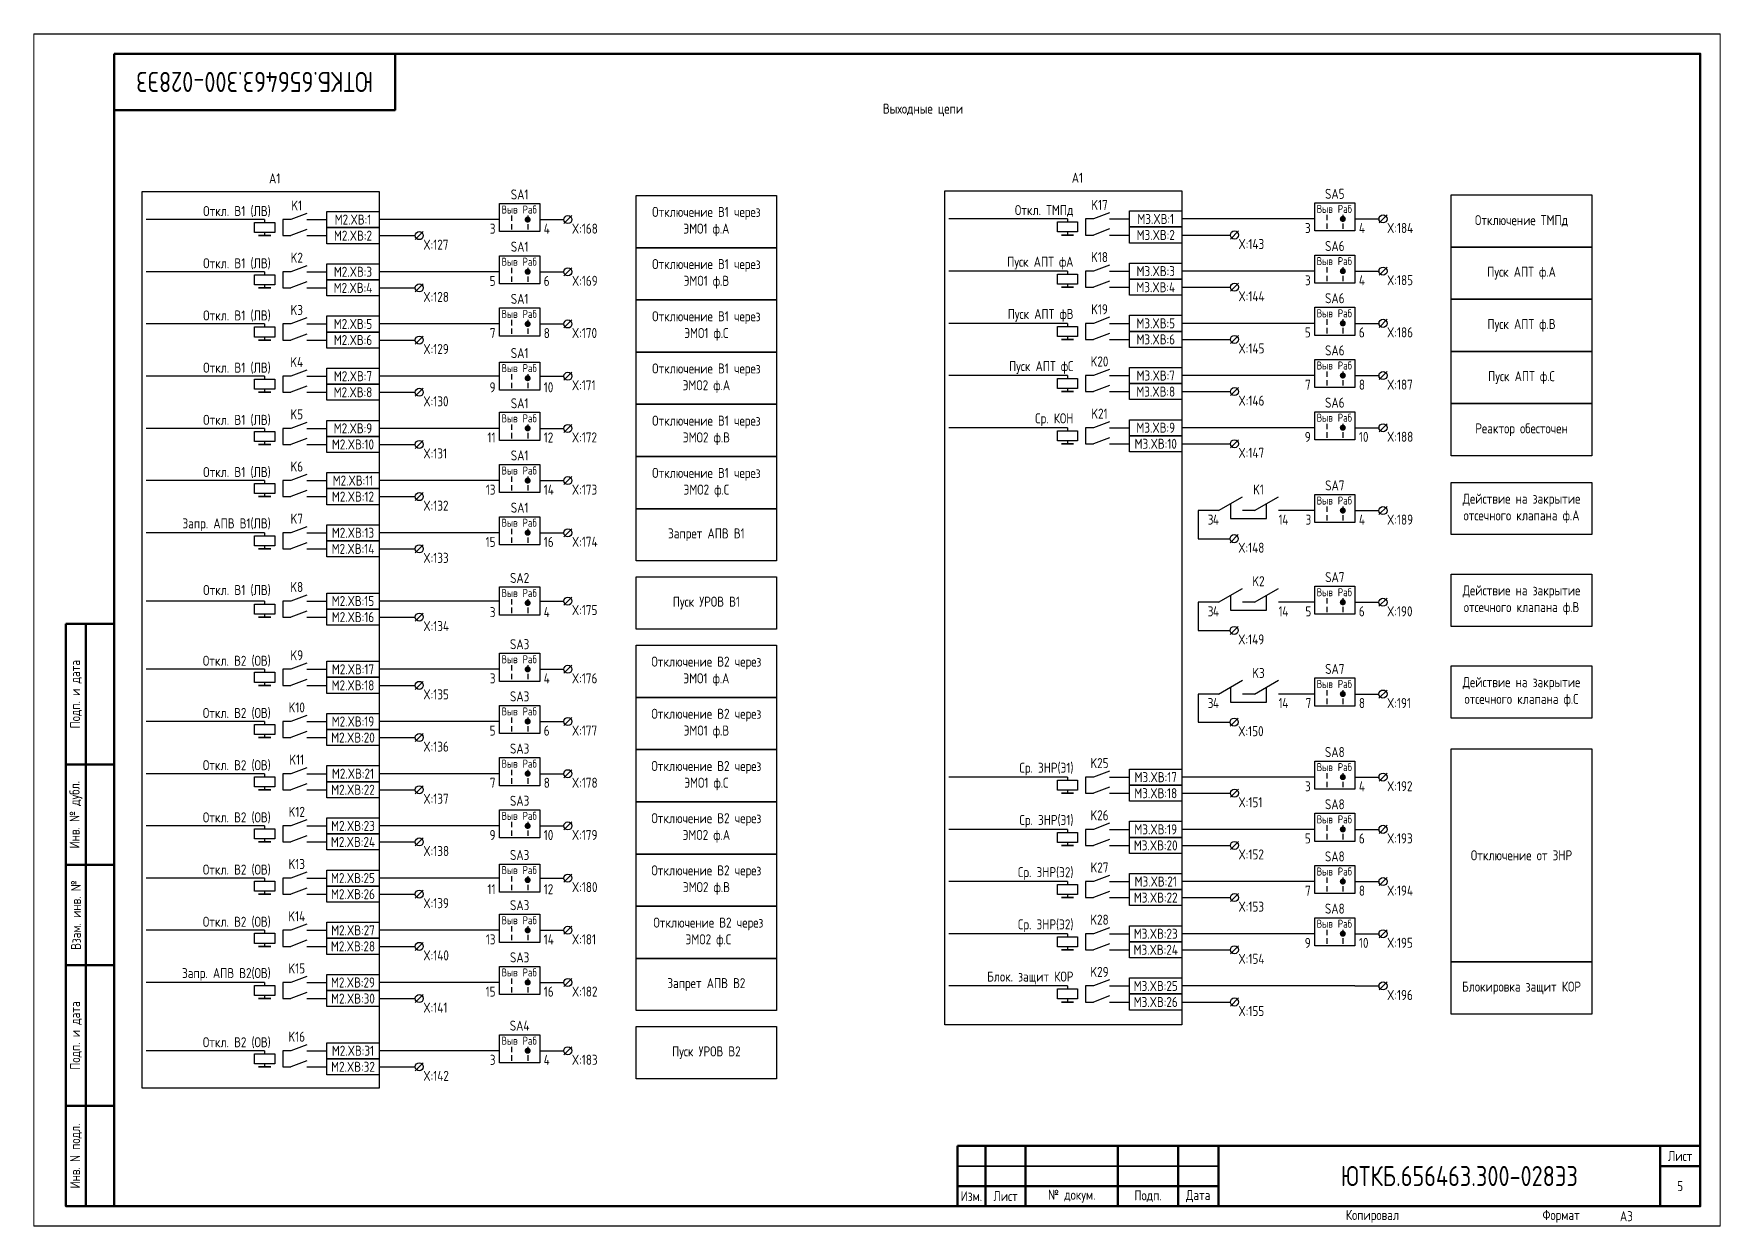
# Paper-space layout 'Лист5' of a CAD drawing. Header units: millimetres, sheet in inches. Extents: x 124.9 to 148.5, y 96.7 to 113.3.
# The model-space entities are those that its viewports show. They can reach past a viewport. Long polylines and large blocks are cut down to what shows.
import ezdxf

# ---------------------------------------------------------------- set-up
doc = ezdxf.new("R2010")
doc.units = ezdxf.units.MM
doc.linetypes.add('HIDDEN2', pattern=[4.7625, 3.175, -1.5875])
doc.styles.add('Gost_type_A', font='GOST_A.TTF')

psp = doc.layouts.new('Лист5')

msp = doc.modelspace()

# ---------------------------------------------------------------- texts
at = {"insert": (1735, 285), "char_height": 5, "width": 70, "attachment_point": 5, "rotation": 180, "style": 'Gost_type_A'}
msp.add_mtext('ЮТКБ.656463.300-028Э3', dxfattribs=at)
at = {"char_height": 2.5, "line_spacing_factor": 0.9, "style": 'Gost_type_A'}
for s, insert, width, attachment_point in [('Выходные цепи', (1901.45, 278), 197.5, 5), ('A1', (1740, 259.71), 66, 8), ('A1', (1939.91, 259.87), 66, 8), ('X:168', (1814.01, 249.71), 8, 1), ('X:184', (2017.01, 249.87), 8, 1), ('X:127', (1777.01, 245.71), 8, 1), ('X:143', (1980.01, 245.87), 8, 1), ('X:169', (1814.01, 236.71), 8, 1), ('X:185', (2017.01, 236.87), 8, 1), ('X:128', (1777.01, 232.71), 8, 1), ('X:144', (1980.01, 232.87), 8, 1), ('X:170', (1814.01, 223.71), 8, 1), ('X:186', (2017.01, 223.87), 8, 1), ('X:129', (1777.01, 219.71), 8, 1), ('X:145', (1980.01, 219.87), 8, 1), ('X:171', (1814.01, 210.71), 8, 1), ('X:187', (2017.01, 210.87), 8, 1), ('X:130', (1777.01, 206.71), 8, 1), ('X:146', (1980.01, 206.87), 8, 1), ('X:172', (1814.01, 197.71), 8, 1), ('X:188', (2017.01, 197.87), 8, 1), ('X:131', (1777.01, 193.71), 8, 1), ('X:147', (1980.01, 193.87), 8, 1), ('X:132', (1777.01, 180.71), 8, 1), ('X:173', (1814.01, 184.71), 8, 1), ('X:189', (2017, 177.24), 8, 1), ('X:174', (1814.01, 171.71), 8, 1), ('X:148', (1979.94, 170.24), 8, 1), ('X:133', (1777.01, 167.71), 8, 1), ('X:175', (1814.01, 154.71), 8, 1), ('X:190', (2017, 154.4), 8, 1), ('X:134', (1777.01, 150.71), 8, 1), ('X:149', (1979.94, 147.4), 8, 1), ('X:176', (1814.01, 137.71), 8, 1), ('X:135', (1777.01, 133.71), 8, 1), ('X:191', (2017, 131.55), 8, 1), ('X:177', (1814.01, 124.71), 8, 1), ('X:150', (1979.94, 124.55), 8, 1), ('X:136', (1777.01, 120.71), 8, 1), ('X:178', (1814.01, 111.71), 8, 1), ('X:192', (2017.01, 110.85), 8, 1), ('X:137', (1777.01, 107.71), 8, 1), ('X:151', (1980.01, 106.85), 8, 1), ('X:179', (1814.01, 98.71), 8, 1), ('X:193', (2017.01, 97.85), 8, 1), ('X:138', (1777.01, 94.71), 8, 1), ('X:152', (1980.01, 93.85), 8, 1), ('X:180', (1814.01, 85.71), 8, 1), ('X:194', (2017.01, 84.85), 8, 1), ('X:139', (1777.01, 81.71), 8, 1), ('X:153', (1980.01, 80.85), 8, 1), ('X:181', (1814.01, 72.71), 8, 1), ('X:195', (2017.01, 71.85), 8, 1), ('X:140', (1777.01, 68.71), 8, 1), ('X:154', (1980.01, 67.85), 8, 1), ('X:182', (1814.01, 59.71), 8, 1), ('X:196', (2017.01, 58.85), 8, 1), ('X:141', (1777.01, 55.71), 8, 1), ('X:155', (1980.01, 54.85), 8, 1), ('X:183', (1814, 42.71), 8, 1), ('X:142', (1777, 38.71), 8, 1)]:
    msp.add_mtext(s, dxfattribs=dict(at, insert=insert, width=width, attachment_point=attachment_point))
at = {"style": 'Gost_type_A'}
for s, insert, char_height, width, attachment_point in [('SA1', (1801, 255.71), 2.5, 10, 8), ('SA5', (2004, 255.87), 2.5, 10, 8), ('Откл. B1 (ЛВ) ', (1739, 252.71), 2.5, 29.2039, 6), ('K1', (1745.5, 254.21), 2.5, 5, 5), ('Выв', (1798.5, 253.21), 2, 5, 5), ('Раб', (1803.5, 253.21), 2, 5, 5), ('Отключение В1 через \\PЭМО1 ф.А', (1847.5, 250.21), 2.5, 34.9988, 5), ('Откл. ТМПд', (1938.91, 252.87), 2.5, 31.0015, 6), ('K17', (1945.41, 254.37), 2.5, 5, 5), ('M3.XВ:1', (1959.41, 250.87), 2.5, 13, 5), ('Выв', (2001.5, 253.37), 2, 5, 5), ('Раб', (2006.5, 253.37), 2, 5, 5), ('M2.XВ:2', (1759.5, 246.71), 2.5, 13, 5), ('M2.XВ:1', (1759.5, 250.71), 2.5, 13, 5), ('3', (1795, 249.69), 2.5, 5, 3), ('4', (1807, 249.69), 2.5, 5, 1), ('M3.XВ:2', (1959.41, 246.87), 2.5, 13, 5), ('3', (1998, 249.85), 2.5, 5, 3), ('4', (2010, 249.85), 2.5, 5, 1), ('Отключение ТМПд', (2050.5, 250.37), 2.5, 34.9988, 5), ('SA1', (1801, 242.71), 2.5, 10, 8), ('SA6', (2004, 242.87), 2.5, 10, 8), ('Откл. B1 (ЛВ) ', (1739, 239.71), 2.5, 31.0015, 6), ('K2', (1745.5, 241.21), 2.5, 5, 5), ('Выв', (1798.5, 240.21), 2, 5, 5), ('Раб', (1803.5, 240.21), 2, 5, 5), ('Отключение В1 через \\PЭМО1 ф.В', (1847.5, 237.21), 2.5, 34.9988, 5), ('Пуск АПТ фА', (1938.91, 239.87), 2.5, 35.9386, 6), ('K18', (1945.41, 241.37), 2.5, 5, 5), ('Выв', (2001.5, 240.37), 2, 5, 5), ('Раб', (2006.5, 240.37), 2, 5, 5), ('M2.XВ:3', (1759.5, 237.71), 2.5, 13, 5), ('5', (1795, 236.69), 2.5, 5, 3), ('6', (1807, 236.69), 2.5, 5, 1), ('M3.XВ:3', (1959.41, 237.87), 2.5, 13, 5), ('3', (1998, 236.85), 2.5, 5, 3), ('4', (2010, 236.85), 2.5, 5, 1), ('Пуск АПТ ф.А', (2050.5, 237.37), 2.5, 34.9988, 5), ('M2.XВ:4', (1759.5, 233.71), 2.5, 13, 5), ('SA1', (1801, 229.71), 2.5, 10, 8), ('M3.XВ:4', (1959.41, 233.87), 2.5, 13, 5), ('SA6', (2004, 229.87), 2.5, 10, 8), ('Откл. B1 (ЛВ) ', (1739, 226.71), 2.5, 31.0015, 6), ('K3', (1745.5, 228.21), 2.5, 5, 5), ('Выв', (1798.5, 227.21), 2, 5, 5), ('Раб', (1803.5, 227.21), 2, 5, 5), ('Отключение В1 через \\PЭМО1 ф.С', (1847.5, 224.21), 2.5, 34.9988, 5), ('Пуск АПТ фВ', (1938.91, 226.87), 2.5, 36.2681, 6), ('K19', (1945.41, 228.37), 2.5, 5, 5), ('Выв', (2001.5, 227.37), 2, 5, 5), ('Раб', (2006.5, 227.37), 2, 5, 5), ('M2.XВ:5', (1759.5, 224.71), 2.5, 13, 5), ('7', (1795, 223.69), 2.5, 5, 3), ('8', (1807, 223.69), 2.5, 5, 1), ('M3.XВ:5', (1959.41, 224.87), 2.5, 13, 5), ('5', (1998, 223.85), 2.5, 5, 3), ('6', (2010, 223.85), 2.5, 5, 1), ('Пуск АПТ ф.В', (2050.5, 224.37), 2.5, 34.9988, 5), ('M2.XВ:6', (1759.5, 220.71), 2.5, 13, 5), ('SA1', (1801, 216.21), 2.5, 10, 8), ('M3.XВ:6', (1959.41, 220.87), 2.5, 13, 5), ('SA6', (2004, 216.87), 2.5, 10, 8), ('  Откл. B1 (ЛВ) ', (1739, 213.71), 2.5, 31.0015, 6), ('K4', (1745.5, 215.21), 2.5, 5, 5), ('Выв', (1798.5, 213.71), 2, 5, 5), ('Раб', (1803.5, 213.71), 2, 5, 5), ('Отключение В1 через \\PЭМО2 ф.А', (1847.5, 211.21), 2.5, 34.9988, 5), ('Пуск АПТ фС', (1938.91, 213.87), 2.5, 34.6824, 6), ('K20', (1945.41, 215.37), 2.5, 5, 5), ('Выв', (2001.5, 214.37), 2, 5, 5), ('Раб', (2006.5, 214.37), 2, 5, 5), ('M2.XВ:7', (1759.5, 211.71), 2.5, 13, 5), ('9', (1795, 210.19), 2.5, 5, 3), ('10', (1807, 210.19), 2.5, 5, 1), ('M3.XВ:7', (1959.41, 211.87), 2.5, 13, 5), ('7', (1998, 210.85), 2.5, 5, 3), ('8', (2010, 210.85), 2.5, 5, 1), ('Пуск АПТ ф.С', (2050.5, 211.37), 2.5, 34.9988, 5), ('M2.XВ:8', (1759.5, 207.71), 2.5, 13, 5), ('SA1', (1801, 203.71), 2.5, 10, 8), ('M3.XВ:8', (1959.41, 207.87), 2.5, 13, 5), ('SA6', (2004, 203.87), 2.5, 10, 8), ('  Откл. B1 (ЛВ) ', (1739, 200.71), 2.5, 31.0015, 6), ('K5', (1745.5, 202.21), 2.5, 5, 5), ('Выв', (1798.5, 201.21), 2, 5, 5), ('Раб', (1803.5, 201.21), 2, 5, 5), ('Отключение В1 через \\PЭМО2 ф.В', (1847.5, 198.21), 2.5, 34.9988, 5), ('Ср. КОН', (1938.91, 200.87), 2.5, 31.0015, 6), ('K21', (1945.41, 202.37), 2.5, 5, 5), ('Выв', (2001.5, 201.37), 2, 5, 5), ('Раб', (2006.5, 201.37), 2, 5, 5), ('M2.XВ:9', (1759.5, 198.71), 2.5, 13, 5), ('11', (1795, 197.69), 2.5, 5, 3), ('12', (1807, 197.69), 2.5, 5, 1), ('M3.XВ:9', (1959.41, 198.87), 2.5, 13, 5), ('9', (1998, 197.85), 2.5, 5, 3), ('10', (2010, 197.85), 2.5, 5, 1), ('Реактор обесточен', (2050.5, 198.37), 2.5, 34.9988, 5), ('M2.XВ:10', (1759.5, 194.71), 2.5, 13, 5), ('SA1', (1801, 190.71), 2.5, 10, 8), ('M3.XВ:10', (1959.41, 194.87), 2.5, 13, 5), ('Откл. B1 (ЛВ)     ', (1739, 187.71), 2.5, 31.0015, 6), ('K6', (1745.5, 189.21), 2.5, 5, 5), ('Выв', (1798.5, 188.21), 2, 5, 5), ('Раб', (1803.5, 188.21), 2, 5, 5), ('M2.XВ:11', (1759.5, 185.71), 2.5, 13, 5), ('Отключение В1 через \\PЭМО2 ф.С', (1847.5, 185.21), 2.5, 34.9988, 5), ('SA7', (2004, 183.24), 2.5, 10, 8), ('M2.XВ:12', (1759.5, 181.71), 2.5, 13, 5), ('13', (1795, 184.69), 2.5, 5, 3), ('14', (1807, 184.69), 2.5, 5, 1), ('K1', (1985, 182.24), 2.5, 18, 8), ('Выв', (2001.5, 180.74), 2, 5, 5), ('Раб', (2006.5, 180.74), 2, 5, 5), ('{\\C0;Действие на закрытие отсечного клапана ф.А}', (2050.5, 178.78), 2.5, 34.9988, 5), ('Запр. АПВ В1(ЛВ)', (1739, 174.71), 2.5, 31.0015, 6), ('K7', (1745.5, 176.21), 2.5, 5, 5), ('SA1', (1801, 177.71), 2.5, 10, 8), ('{\\T0.9;3}', (1998, 177.23), 2.5, 5, 3), ('{\\T0.9;4}', (2010, 177.24), 2.5, 5, 1), ('M2.XВ:13', (1759.5, 172.71), 2.5, 13, 5), ('Выв', (1798.5, 175.21), 2, 5, 5), ('Раб', (1803.5, 175.21), 2, 5, 5), ('Запрет АПВ В1', (1847.5, 172.21), 2.5, 34.9988, 5), ('M2.XВ:14', (1759.5, 168.71), 2.5, 13, 5), ('15', (1795, 171.69), 2.5, 5, 3), ('16', (1807, 171.69), 2.5, 5, 1), ('Откл. B1 (ЛВ) ', (1739, 158.33), 2.5, 31.0015, 6), ('K8', (1745.5, 159.21), 2.5, 5, 5), ('SA2', (1801, 160.21), 2.5, 10, 8), ('K2', (1985, 159.4), 2.5, 18, 8), ('SA7', (2004, 160.4), 2.5, 10, 8), ('{\\C0;Действие на закрытие отсечного клапана ф.В}', (2050.5, 155.94), 2.5, 34.9988, 5), ('M2.XВ:15', (1759.5, 155.71), 2.5, 13, 5), ('Выв', (1798.5, 157.71), 2, 5, 5), ('Раб', (1803.5, 157.71), 2, 5, 5), ('Пуск УРОВ В1', (1847.5, 155.21), 2.5, 34.9988, 5), ('Выв', (2001.5, 157.9), 2, 5, 5), ('Раб', (2006.5, 157.9), 2, 5, 5), ('M2.XВ:16', (1759.5, 151.71), 2.5, 13, 5), ('3', (1795, 154.19), 2.5, 5, 3), ('4', (1807, 154.19), 2.5, 5, 1), ('{\\T0.9;5}', (1998, 154.38), 2.5, 5, 3), ('{\\T0.9;6}', (2010, 154.4), 2.5, 5, 1), ('K9', (1745.5, 142.21), 2.5, 5, 5), ('SA3', (1801, 143.71), 2.5, 10, 8), (' Откл. В2 (ОВ)', (1739, 140.71), 2.5, 31.0015, 6), ('M2.XВ:17', (1759.5, 138.71), 2.5, 13, 5), ('Выв', (1798.5, 141.21), 2, 5, 5), ('Раб', (1803.5, 141.21), 2, 5, 5), ('Отключение В2 через \\PЭМО1 ф.А', (1847.5, 138.21), 2.5, 34.9988, 5), ('K3', (1985, 136.55), 2.5, 18, 8), ('SA7', (2004, 137.55), 2.5, 10, 8), ('M2.XВ:18', (1759.5, 134.71), 2.5, 13, 5), ('3', (1795, 137.69), 2.5, 5, 3), ('4', (1807, 137.69), 2.5, 5, 1), ('Выв', (2001.5, 135.05), 2, 5, 5), ('Раб', (2006.5, 135.05), 2, 5, 5), ('{\\C0;Действие на закрытие отсечного клапана ф.С}', (2050.5, 133.09), 2.5, 34.9988, 5), ('K10', (1745.5, 129.21), 2.5, 5, 5), ('SA3', (1801, 130.71), 2.5, 10, 8), ('{\\T0.9;7}', (1998, 131.54), 2.5, 5, 3), ('{\\T0.9;8}', (2010, 131.55), 2.5, 5, 1), ('Откл. В2 (ОВ)', (1739, 127.71), 2.5, 31.0015, 6), ('M2.XВ:19', (1759.5, 125.71), 2.5, 13, 5), ('Выв', (1798.5, 128.21), 2, 5, 5), ('Раб', (1803.5, 128.21), 2, 5, 5), ('Отключение В2 через \\PЭМО1 ф.В', (1847.5, 125.21), 2.5, 34.9988, 5), ('M2.XВ:20', (1759.5, 121.71), 2.5, 13, 5), ('5', (1795, 124.69), 2.5, 5, 3), ('6', (1807, 124.69), 2.5, 5, 1), ('SA3', (1801, 117.71), 2.5, 10, 8), ('SA8', (2004, 116.85), 2.5, 10, 8), ('Откл. В2 (ОВ)', (1739, 114.71), 2.5, 31.0015, 6), ('K11', (1745.5, 116.21), 2.5, 5, 5), ('M2.XВ:21', (1759.5, 112.71), 2.5, 13, 5), ('Выв', (1798.5, 115.21), 2, 5, 5), ('Раб', (1803.5, 115.21), 2, 5, 5), ('Отключение В2 через \\PЭМО1 ф.С', (1847.5, 112.21), 2.5, 34.9988, 5), ('Ср. ЗНР(Э1)', (1938.91, 113.85), 2.5, 35.9386, 6), ('K25', (1945.41, 115.35), 2.5, 5, 5), ('Выв', (2001.5, 114.35), 2, 5, 5), ('Раб', (2006.5, 114.35), 2, 5, 5), ('M2.XВ:22', (1759.5, 108.71), 2.5, 13, 5), ('7', (1795, 111.69), 2.5, 5, 3), ('8', (1807, 111.69), 2.5, 5, 1), ('M3.XВ:17', (1959.41, 111.85), 2.5, 13, 5), ('3', (1998, 110.83), 2.5, 5, 3), ('4', (2010, 110.83), 2.5, 5, 1), ('SA3', (1801, 104.71), 2.5, 10, 8), ('M3.XВ:18', (1959.41, 107.85), 2.5, 13, 5), ('SA8', (2004, 103.85), 2.5, 10, 8), ('Откл. В2 (ОВ)', (1739, 101.71), 2.5, 31.0015, 6), ('K12', (1745.5, 103.21), 2.5, 5, 5), ('M2.XВ:23', (1759.5, 99.71), 2.5, 13, 5), ('Выв', (1798.5, 102.21), 2, 5, 5), ('Раб', (1803.5, 102.21), 2, 5, 5), ('Отключение В2 через \\PЭМО2 ф.А', (1847.5, 99.21), 2.5, 34.9988, 5), ('Ср. ЗНР(Э1)', (1938.91, 100.85), 2.5, 35.9386, 6), ('K26', (1945.41, 102.35), 2.5, 5, 5), ('Выв', (2001.5, 101.35), 2, 5, 5), ('Раб', (2006.5, 101.35), 2, 5, 5), ('M2.XВ:24', (1759.5, 95.71), 2.5, 13, 5), ('9', (1795, 98.69), 2.5, 5, 3), ('10', (1807, 98.69), 2.5, 5, 1), ('M3.XВ:19', (1959.41, 98.85), 2.5, 13, 5), ('5', (1998, 97.83), 2.5, 5, 3), ('6', (2010, 97.83), 2.5, 5, 1), ('SA3', (1801, 91.21), 2.5, 10, 8), ('M3.XВ:20', (1959.41, 94.85), 2.5, 13, 5), ('SA8', (2004, 90.85), 2.5, 10, 8), ('Отключение от ЗНР', (2050.5, 92.39), 2.5, 34.9987, 5), ('Откл. В2 (ОВ)', (1739, 88.71), 2.5, 31.0015, 6), ('K13', (1745.5, 90.21), 2.5, 5, 5), ('Выв', (1798.5, 88.71), 2, 5, 5), ('Раб', (1803.5, 88.71), 2, 5, 5), ('Отключение В2 через \\PЭМО2 ф.В', (1847.5, 86.21), 2.5, 34.9988, 5), ('Ср. ЗНР(Э2)', (1938.91, 87.85), 2.5, 31.0015, 6), ('K27', (1945.41, 89.35), 2.5, 5, 5), ('Выв', (2001.5, 88.35), 2, 5, 5), ('Раб', (2006.5, 88.35), 2, 5, 5), ('M2.XВ:25', (1759.5, 86.71), 2.5, 13, 5), ('11', (1795, 85.19), 2.5, 5, 3), ('12', (1807, 85.19), 2.5, 5, 1), ('M3.XВ:21', (1959.41, 85.85), 2.5, 13, 5), ('7', (1998, 84.83), 2.5, 5, 3), ('8', (2010, 84.83), 2.5, 5, 1), ('M2.XВ:26', (1759.5, 82.71), 2.5, 13, 5), ('SA3', (1801, 78.71), 2.5, 10, 8), ('M3.XВ:22', (1959.41, 81.85), 2.5, 13, 5), ('SA8', (2004, 77.85), 2.5, 10, 8), ('Откл. В2 (ОВ)', (1739, 75.71), 2.5, 31.0015, 6), ('K14', (1745.5, 77.21), 2.5, 5, 5), ('Выв', (1798.5, 76.21), 2, 5, 5), ('Раб', (1803.5, 76.21), 2, 5, 5), ('Отключение В2 через \\PЭМО2 ф.С', (1848, 73.21), 2.5, 35.9988, 5), ('Ср. ЗНР(Э2)', (1938.91, 74.85), 2.5, 35.9386, 6), ('K28', (1945.41, 76.35), 2.5, 5, 5), ('Выв', (2001.5, 75.35), 2, 5, 5), ('Раб', (2006.5, 75.35), 2, 5, 5), ('M2.XВ:27', (1759.5, 73.71), 2.5, 13, 5), ('13', (1795, 72.69), 2.5, 5, 3), ('14', (1807, 72.69), 2.5, 5, 1), ('M3.XВ:23', (1959.41, 72.85), 2.5, 13, 5), ('9', (1998, 71.83), 2.5, 5, 3), ('10', (2010, 71.83), 2.5, 5, 1), ('M2.XВ:28', (1759.5, 69.71), 2.5, 13, 5), ('SA3', (1801, 65.71), 2.5, 10, 8), ('M3.XВ:24', (1959.41, 68.85), 2.5, 13, 5), ('Запр. АПВ В2(ОВ)', (1739, 62.71), 2.5, 31.0015, 6), ('K15', (1745.5, 64.21), 2.5, 5, 5), ('Выв', (1798.5, 63.21), 2, 5, 5), ('Раб', (1803.5, 63.21), 2, 5, 5), ('Блок. защит КОР', (1938.91, 61.85), 2.5, 35.9385, 6), ('K29', (1945.41, 63.35), 2.5, 5, 5), ('M2.XВ:29', (1759.5, 60.71), 2.5, 13, 5), ('15', (1795, 59.69), 2.5, 5, 3), ('16', (1807, 59.69), 2.5, 5, 1), ('Запрет АПВ В2', (1847.5, 60.21), 2.5, 34.9988, 5), ('M3.XВ:25', (1959.41, 59.85), 2.5, 13, 5), ('Блокировка защит КОР', (2050.5, 59.35), 2.5, 34.9988, 5), ('M2.XВ:30', (1759.5, 56.71), 2.5, 13, 5), ('M3.XВ:26', (1959.41, 55.85), 2.5, 13, 5), ('SA4', (1801, 48.71), 2.5, 10, 8), ('Откл. В2 (ОВ)', (1739, 45.71), 2.5, 31.0015, 6), ('K16', (1745.5, 47.21), 2.5, 5, 5), ('Выв', (1798.5, 46.21), 2, 5, 5), ('Раб', (1803.5, 46.21), 2, 5, 5), ('M2.XВ:31', (1759.5, 43.71), 2.5, 13, 5), ('3', (1795, 42.69), 2.5, 5, 3), ('4', (1807, 42.69), 2.5, 5, 1), ('Пуск УРОВ В2', (1847.5, 43.21), 2.5, 34.9988, 5), ('M2.XВ:32', (1759.5, 39.71), 2.5, 13, 5), ('ЮТКБ.656463.300-028Э3', (2035, 12.5), 5, 120, 5), ('5', (2090, 10), 2.5, 10, 5), ('A3', (2075, 2.5), 2.5, 20, 4)]:
    msp.add_mtext(s, dxfattribs=dict(at, insert=insert, char_height=char_height, width=width, attachment_point=attachment_point))
at = {"color": 6, "char_height": 2.5, "width": 5, "style": 'Gost_type_A'}
for s, insert, attachment_point in [('{\\T0.9;34}', (1975, 177.24), 3), ('{\\T0.9;14}', (1990, 177.24), 1), ('{\\T0.9;34}', (1975, 154.4), 3), ('{\\T0.9;14}', (1990, 154.4), 1), ('{\\T0.9;34}', (1975, 131.55), 3), ('{\\T0.9;14}', (1990, 131.55), 1)]:
    msp.add_mtext(s, dxfattribs=dict(at, insert=insert, attachment_point=attachment_point))

# ---------------------------------------------------------------- blocks, each defined once
blk = doc.blocks.new('Формат_А3')
blk.add_lwpolyline([(-420, 297), (0, 297), (0, 0), (-420, 0)], close=True)
at = {"lineweight": 50}
blk.add_lwpolyline([(-400, 292), (-5, 292), (-5, 5), (-400, 5)], close=True, dxfattribs=at)
blk = doc.blocks.new('Штамп угловой верхний')
at = {"lineweight": 50}
blk.add_lwpolyline([(0, 0), (70, 0), (70, -14), (0, -14)], close=True, dxfattribs=at)
blk = doc.blocks.new('Штамп левый нижний')
at = {"lineweight": 50}
for points in [[(-12, 145), (-7, 145), (-7, 110), (-12, 110)], [(-7, 145), (0, 145), (0, 110), (-7, 110)], [(-12, 110), (-7, 110), (-7, 85), (-12, 85)], [(-7, 110), (0, 110), (0, 85), (-7, 85)], [(-12, 85), (-7, 85), (-7, 60), (-12, 60)], [(-7, 85), (0, 85), (0, 60), (-7, 60)], [(-12, 60), (-7, 60), (-7, 25), (-12, 25)], [(-7, 60), (0, 60), (0, 25), (-7, 25)], [(-12, 25), (-7, 25), (-7, 0), (-12, 0)], [(-7, 25), (0, 25), (0, 0), (-7, 0)]]:
    blk.add_lwpolyline(points, close=True, dxfattribs=at)
at = {"char_height": 2.5, "attachment_point": 5, "rotation": 90, "style": 'Gost_type_A'}
for s, insert, width in [('Подп. и дата', (-9.5, 127.5), 35), ('Инв. № дубл.', (-9.5, 97.5), 25), ('Взам. инв. №', (-9.5, 72.5), 25), ('Подп. и дата', (-9.5, 42.5), 35), ('Инв. N подл.', (-9.5, 12.5), 25)]:
    blk.add_mtext(s, dxfattribs=dict(at, insert=insert, width=width))
blk = doc.blocks.new('Штамп малый нижний')
at = {"lineweight": 50}
for points in [[(-185, 15), (-178, 15), (-178, 5), (-185, 5)], [(-178, 15), (-168, 15), (-168, 5), (-178, 5)], [(-168, 15), (-145, 15), (-145, 5), (-168, 5)], [(-145, 15), (-130, 15), (-130, 5), (-145, 5)], [(-130, 15), (-120, 15), (-120, 5), (-130, 5)], [(-120, 15), (-10, 15), (-10, 0), (-120, 0)], [(-10, 15), (0, 15), (0, 10), (-10, 10)], [(-10, 10), (0, 10), (0, 0), (-10, 0)], [(-185, 5), (-178, 5), (-178, 0), (-185, 0)], [(-178, 5), (-168, 5), (-168, 0), (-178, 0)], [(-168, 5), (-145, 5), (-145, 0), (-168, 0)], [(-145, 5), (-130, 5), (-130, 0), (-145, 0)], [(-130, 5), (-120, 5), (-120, 0), (-130, 0)]]:
    blk.add_lwpolyline(points, close=True, dxfattribs=at)
for points in [[(-185, 15), (-178, 15), (-178, 10), (-185, 10)], [(-178, 15), (-168, 15), (-168, 10), (-178, 10)], [(-168, 15), (-145, 15), (-145, 10), (-168, 10)], [(-145, 15), (-130, 15), (-130, 10), (-145, 10)], [(-130, 15), (-120, 15), (-120, 10), (-130, 10)], [(-185, 10), (-178, 10), (-178, 5), (-185, 5)], [(-178, 10), (-168, 10), (-168, 5), (-178, 5)], [(-168, 10), (-145, 10), (-145, 5), (-168, 5)], [(-145, 10), (-130, 10), (-130, 5), (-145, 5)], [(-130, 10), (-120, 10), (-120, 5), (-130, 5)]]:
    blk.add_lwpolyline(points, close=True)
at = {"char_height": 2.5, "style": 'Gost_type_A'}
for s, insert, width, attachment_point in [('Лист', (-5, 12.5), 10, 5), ('Изм.', (-181.5, 2.5), 7, 5), ('Лист', (-173, 2.5), 10, 5), ('№ докум.', (-156.5, 2.5), 23, 5), ('Подп.', (-137.5, 2.5), 15, 5), ('Дата', (-125, 2.5), 10, 5), ('Копировал', (-75, -2.53), 13.1202, 6), ('Формат', (-30, -2.53), 13.1202, 6)]:
    blk.add_mtext(s, dxfattribs=dict(at, insert=insert, width=width, attachment_point=attachment_point))
blk = doc.blocks.new('POINT')
at = {"const_width": 0.75}
blk.add_lwpolyline([(-0.375, 0, 1), (0.375, 0, 1)], format="xyb", close=True, dxfattribs=at)
blk = doc.blocks.new('Переключатель_положение')
for p, q in [((2, 1), (2, -0.34)), ((2, -1.14), (2, -2.49))]:
    blk.add_line(p, q)

# ---------------------------------------------------------------- linework, layer by layer
at = {"ltscale": 4.32}
for p, q in [((1748, 252.21), (1744, 250.71)), ((1947.91, 252.37), (1943.91, 250.87)), ((1748, 248.21), (1744, 246.71)), ((1947.91, 248.37), (1943.91, 246.87)), ((1748, 239.21), (1744, 237.71)), ((1748, 235.21), (1744, 233.71)), ((1947.91, 239.37), (1943.91, 237.87)), ((1947.91, 235.37), (1943.91, 233.87)), ((1748, 226.21), (1744, 224.71)), ((1947.91, 226.37), (1943.91, 224.87)), ((1748, 222.21), (1744, 220.71)), ((1947.91, 222.37), (1943.91, 220.87)), ((1748, 213.21), (1744, 211.71)), ((1947.91, 213.37), (1943.91, 211.87)), ((1748, 209.21), (1744, 207.71)), ((1947.91, 209.37), (1943.91, 207.87)), ((1748, 200.21), (1744, 198.71)), ((1947.91, 200.37), (1943.91, 198.87)), ((1748, 196.21), (1744, 194.71)), ((1947.91, 196.37), (1943.91, 194.87)), ((1748, 187.21), (1744, 185.71)), ((1748, 183.21), (1744, 181.71)), ((1748, 174.21), (1744, 172.71)), ((1748, 170.21), (1744, 168.71)), ((1748, 157.21), (1744, 155.71)), ((1748, 153.21), (1744, 151.71)), ((1748, 140.21), (1744, 138.71)), ((1748, 136.21), (1744, 134.71)), ((1748, 127.21), (1744, 125.71)), ((1748, 123.21), (1744, 121.71)), ((1748, 114.21), (1744, 112.71)), ((1748, 110.21), (1744, 108.71)), ((1947.91, 113.35), (1943.91, 111.85)), ((1947.91, 109.35), (1943.91, 107.85)), ((1748, 101.21), (1744, 99.71)), ((1748, 97.21), (1744, 95.71)), ((1947.91, 100.35), (1943.91, 98.85)), ((1947.91, 96.35), (1943.91, 94.85)), ((1748, 88.21), (1744, 86.71)), ((1748, 84.21), (1744, 82.71)), ((1947.91, 87.35), (1943.91, 85.85)), ((1947.91, 83.35), (1943.91, 81.85)), ((1748, 75.21), (1744, 73.71)), ((1947.91, 74.35), (1943.91, 72.85)), ((1748, 71.21), (1744, 69.71)), ((1947.91, 70.35), (1943.91, 68.85)), ((1748, 62.21), (1744, 60.71)), ((1947.91, 61.35), (1943.91, 59.85)), ((1748, 58.21), (1744, 56.71)), ((1947.91, 57.35), (1943.91, 55.85)), ((1748, 45.21), (1744, 43.71)), ((1748, 41.21), (1744, 39.71))]:
    msp.add_line(p, q, dxfattribs=at)
for p, q in [((1737.5, 250.71), (1708, 250.71)), ((1737.5, 250.71), (1737.5, 249.96)), ((1796, 250.71), (1766, 250.71)), ((1814.01, 251.71), (1812.01, 249.71)), ((1937.41, 250.87), (1907.91, 250.87)), ((1937.41, 250.87), (1937.41, 250.12)), ((1999, 250.87), (1965.91, 250.87)), ((1980.01, 247.87), (1978.01, 245.87)), ((2017.01, 251.87), (2015.01, 249.87)), ((1737.5, 247.46), (1737.5, 246.71)), ((1766, 246.71), (1775, 246.71)), ((1777.01, 247.71), (1775.01, 245.71)), ((1937.41, 247.62), (1937.41, 246.87)), ((1965.91, 246.87), (1978, 246.87)), ((1737.5, 237.71), (1708, 237.71)), ((1737.5, 237.71), (1737.5, 236.96)), ((1796, 237.71), (1766, 237.71)), ((1814.01, 238.71), (1812.01, 236.71)), ((1937.41, 237.87), (1907.91, 237.87)), ((1937.41, 237.87), (1937.41, 237.12)), ((1999, 237.87), (1965.91, 237.87)), ((2017.01, 238.87), (2015.01, 236.87)), ((1737.5, 234.46), (1737.5, 233.71)), ((1766, 233.71), (1775, 233.71)), ((1777.01, 234.71), (1775.01, 232.71)), ((1937.41, 234.62), (1937.41, 233.87)), ((1965.91, 233.87), (1978, 233.87)), ((1980.01, 234.87), (1978.01, 232.87)), ((1737.5, 224.71), (1708, 224.71)), ((1737.5, 224.71), (1737.5, 223.96)), ((1796, 224.71), (1766, 224.71)), ((1814.01, 225.71), (1812.01, 223.71)), ((1937.41, 224.87), (1907.91, 224.87)), ((1937.41, 224.87), (1937.41, 224.12)), ((1999, 224.87), (1965.91, 224.87)), ((2017.01, 225.87), (2015.01, 223.87)), ((1737.5, 221.46), (1737.5, 220.71)), ((1766, 220.71), (1775, 220.71)), ((1777.01, 221.71), (1775.01, 219.71)), ((1937.41, 221.62), (1937.41, 220.87)), ((1965.91, 220.87), (1978, 220.87)), ((1980.01, 221.87), (1978.01, 219.87)), ((1737.5, 211.71), (1708, 211.71)), ((1737.5, 211.71), (1737.5, 210.96)), ((1796, 211.71), (1766, 211.71)), ((1814.01, 212.71), (1812.01, 210.71)), ((1937.41, 211.87), (1907.91, 211.87)), ((1937.41, 211.87), (1937.41, 211.12)), ((1999, 211.87), (1965.91, 211.87)), ((2017.01, 212.87), (2015.01, 210.87)), ((1737.5, 208.46), (1737.5, 207.71)), ((1766, 207.71), (1775, 207.71)), ((1777.01, 208.71), (1775.01, 206.71)), ((1937.41, 208.62), (1937.41, 207.87)), ((1965.91, 207.87), (1978, 207.87)), ((1980.01, 208.87), (1978.01, 206.87)), ((1737.5, 198.71), (1708, 198.71)), ((1737.5, 198.71), (1737.5, 197.96)), ((1796, 198.71), (1766, 198.71)), ((1814.01, 199.71), (1812.01, 197.71)), ((1937.41, 198.87), (1907.91, 198.87)), ((1937.41, 198.87), (1937.41, 198.12)), ((1999, 198.87), (1965.91, 198.87)), ((2017.01, 199.87), (2015.01, 197.87)), ((1737.5, 195.46), (1737.5, 194.71)), ((1766, 194.71), (1775, 194.71)), ((1777.01, 195.71), (1775.01, 193.71)), ((1937.41, 195.62), (1937.41, 194.87)), ((1965.91, 194.87), (1978, 194.87)), ((1980.01, 195.87), (1978.01, 193.87)), ((1737.5, 185.71), (1708, 185.71)), ((1737.5, 185.71), (1737.5, 184.96)), ((1796, 185.71), (1766, 185.71)), ((1814.01, 186.71), (1812.01, 184.71)), ((1737.5, 182.46), (1737.5, 181.71)), ((1766, 181.71), (1775, 181.71)), ((1777.01, 182.71), (1775.01, 180.71)), ((1975, 178.24), (1981, 181.7)), ((1984, 178.24), (1990, 181.7)), ((1975, 178.24), (1970, 178.24)), ((1970, 178.24), (1970, 171.24)), ((1984, 178.24), (1981, 178.24)), ((1999, 178.24), (1990, 178.24)), ((2017, 179.24), (2015, 177.24)), ((1737.5, 172.71), (1708, 172.71)), ((1737.5, 172.71), (1737.5, 171.96)), ((1796, 172.71), (1766, 172.71)), ((1814.01, 173.71), (1812.01, 171.71)), ((1979.94, 172.24), (1977.94, 170.24)), ((1737.5, 169.46), (1737.5, 168.71)), ((1766, 168.71), (1775, 168.71)), ((1777.01, 169.71), (1775.01, 167.71)), ((1970, 171.24), (1977.94, 171.24)), ((1737.5, 155.71), (1708, 155.71)), ((1737.5, 155.71), (1737.5, 154.96)), ((1796, 155.71), (1766, 155.71)), ((1814.01, 156.71), (1812.01, 154.71)), ((1975, 155.4), (1981, 158.86)), ((1984, 155.4), (1990, 158.86)), ((2017, 156.4), (2015, 154.4)), ((1737.5, 152.46), (1737.5, 151.71)), ((1766, 151.71), (1775, 151.71)), ((1777.01, 152.71), (1775.01, 150.71)), ((1975, 155.4), (1970, 155.4)), ((1970, 155.4), (1970, 148.4)), ((1984, 155.4), (1981, 155.4)), ((1999, 155.4), (1990, 155.4)), ((1970, 148.4), (1977.94, 148.4)), ((1979.94, 149.4), (1977.94, 147.4)), ((1737.5, 138.71), (1708, 138.71)), ((1737.5, 138.71), (1737.5, 137.96)), ((1796, 138.71), (1766, 138.71)), ((1814.01, 139.71), (1812.01, 137.71)), ((1737.5, 135.46), (1737.5, 134.71)), ((1766, 134.71), (1775, 134.71)), ((1777.01, 135.71), (1775.01, 133.71)), ((1975, 132.55), (1981, 136.01)), ((1984, 132.55), (1990, 136.01)), ((1975, 132.55), (1970, 132.55)), ((1970, 132.55), (1970, 125.55)), ((1984, 132.55), (1981, 132.55)), ((1999, 132.55), (1990, 132.55)), ((2017, 133.55), (2015, 131.55)), ((1814.01, 126.71), (1812.01, 124.71)), ((1979.94, 126.55), (1977.94, 124.55)), ((1737.5, 125.71), (1708, 125.71)), ((1737.5, 125.71), (1737.5, 124.96)), ((1737.5, 122.46), (1737.5, 121.71)), ((1796, 125.71), (1766, 125.71)), ((1777.01, 122.71), (1775.01, 120.71)), ((1970, 125.55), (1977.94, 125.55)), ((1766, 121.71), (1775, 121.71)), ((1814.01, 113.71), (1812.01, 111.71)), ((1737.5, 112.71), (1708, 112.71)), ((1737.5, 112.71), (1737.5, 111.96)), ((1737.5, 109.46), (1737.5, 108.71)), ((1796, 112.71), (1766, 112.71)), ((1777.01, 109.71), (1775.01, 107.71)), ((1937.41, 111.85), (1907.91, 111.85)), ((1937.41, 111.85), (1937.41, 111.1)), ((1999, 111.85), (1965.91, 111.85)), ((2017.01, 112.85), (2015.01, 110.85)), ((1766, 108.71), (1775, 108.71)), ((1937.41, 108.6), (1937.41, 107.85)), ((1965.91, 107.85), (1978, 107.85)), ((1980.01, 108.85), (1978.01, 106.85)), ((1737.5, 99.71), (1708, 99.71)), ((1737.5, 99.71), (1737.5, 98.96)), ((1796, 99.71), (1766, 99.71)), ((1777.01, 96.71), (1775.01, 94.71)), ((1814.01, 100.71), (1812.01, 98.71)), ((1937.41, 98.85), (1907.91, 98.85)), ((1937.41, 98.85), (1937.41, 98.1)), ((1999, 98.85), (1965.91, 98.85)), ((2017.01, 99.85), (2015.01, 97.85)), ((1737.5, 96.46), (1737.5, 95.71)), ((1766, 95.71), (1775, 95.71)), ((1937.41, 95.6), (1937.41, 94.85)), ((1965.91, 94.85), (1978, 94.85)), ((1980.01, 95.85), (1978.01, 93.85)), ((1737.5, 86.71), (1708, 86.71)), ((1737.5, 86.71), (1737.5, 85.96)), ((1796, 86.71), (1766, 86.71)), ((1814.01, 87.71), (1812.01, 85.71)), ((1937.41, 85.85), (1907.91, 85.85)), ((1937.41, 85.85), (1937.41, 85.1)), ((1999, 85.85), (1965.91, 85.85)), ((2017.01, 86.85), (2015.01, 84.85)), ((1737.5, 83.46), (1737.5, 82.71)), ((1766, 82.71), (1775, 82.71)), ((1777.01, 83.71), (1775.01, 81.71)), ((1937.41, 82.6), (1937.41, 81.85)), ((1965.91, 81.85), (1978, 81.85)), ((1980.01, 82.85), (1978.01, 80.85)), ((1737.5, 73.71), (1708, 73.71)), ((1737.5, 73.71), (1737.5, 72.96)), ((1796, 73.71), (1766, 73.71)), ((1814.01, 74.71), (1812.01, 72.71)), ((1937.41, 72.85), (1907.91, 72.85)), ((1937.41, 72.85), (1937.41, 72.1)), ((1999, 72.85), (1965.91, 72.85)), ((2017.01, 73.85), (2015.01, 71.85)), ((1737.5, 70.46), (1737.5, 69.71)), ((1766, 69.71), (1775, 69.71)), ((1777.01, 70.71), (1775.01, 68.71)), ((1937.41, 69.6), (1937.41, 68.85)), ((1965.91, 68.85), (1978, 68.85)), ((1980.01, 69.85), (1978.01, 67.85)), ((1737.5, 60.71), (1708, 60.71)), ((1737.5, 60.71), (1737.5, 59.96)), ((1796, 60.71), (1766, 60.71)), ((1814.01, 61.71), (1812.01, 59.71)), ((1937.41, 59.85), (1907.91, 59.85)), ((1937.41, 59.85), (1937.41, 59.1)), ((2009, 59.85), (1965.91, 59.85)), ((2017.01, 60.85), (2015.01, 58.85)), ((1737.5, 57.46), (1737.5, 56.71)), ((1766, 56.71), (1775, 56.71)), ((1777.01, 57.71), (1775.01, 55.71)), ((1937.41, 56.6), (1937.41, 55.85)), ((1965.91, 55.85), (1978, 55.85)), ((1980.01, 56.85), (1978.01, 54.85)), ((1737.5, 43.71), (1708, 43.71)), ((1737.5, 43.71), (1737.5, 42.96)), ((1796, 43.71), (1766, 43.71)), ((1814, 44.71), (1812, 42.71)), ((1737.5, 40.46), (1737.5, 39.71)), ((1766, 39.71), (1775, 39.71)), ((1777, 40.71), (1775, 38.71))]:
    msp.add_line(p, q)
at = {"ltscale": 1.08}
for p, q in [((1744, 250.71), (1742, 250.71)), ((1742, 250.71), (1742, 246.71)), ((1748, 250.71), (1753, 250.71)), ((1943.91, 250.87), (1941.91, 250.87)), ((1941.91, 250.87), (1941.91, 246.87)), ((1947.91, 250.87), (1952.91, 250.87)), ((1742, 246.71), (1744, 246.71)), ((1748, 246.71), (1753, 246.71)), ((1941.91, 246.87), (1943.91, 246.87)), ((1947.91, 246.87), (1952.91, 246.87)), ((1744, 237.71), (1742, 237.71)), ((1742, 237.71), (1742, 233.71)), ((1748, 237.71), (1753, 237.71)), ((1943.91, 237.87), (1941.91, 237.87)), ((1941.91, 237.87), (1941.91, 233.87)), ((1947.91, 237.87), (1952.91, 237.87)), ((1742, 233.71), (1744, 233.71)), ((1748, 233.71), (1753, 233.71)), ((1941.91, 233.87), (1943.91, 233.87)), ((1947.91, 233.87), (1952.91, 233.87)), ((1744, 224.71), (1742, 224.71)), ((1742, 224.71), (1742, 220.71)), ((1748, 224.71), (1753, 224.71)), ((1943.91, 224.87), (1941.91, 224.87)), ((1941.91, 224.87), (1941.91, 220.87)), ((1947.91, 224.87), (1952.91, 224.87)), ((1742, 220.71), (1744, 220.71)), ((1748, 220.71), (1753, 220.71)), ((1941.91, 220.87), (1943.91, 220.87)), ((1947.91, 220.87), (1952.91, 220.87)), ((1744, 211.71), (1742, 211.71)), ((1742, 211.71), (1742, 207.71)), ((1748, 211.71), (1753, 211.71)), ((1943.91, 211.87), (1941.91, 211.87)), ((1941.91, 211.87), (1941.91, 207.87)), ((1947.91, 211.87), (1952.91, 211.87)), ((1742, 207.71), (1744, 207.71)), ((1748, 207.71), (1753, 207.71)), ((1941.91, 207.87), (1943.91, 207.87)), ((1947.91, 207.87), (1952.91, 207.87)), ((1744, 198.71), (1742, 198.71)), ((1742, 198.71), (1742, 194.71)), ((1748, 198.71), (1753, 198.71)), ((1943.91, 198.87), (1941.91, 198.87)), ((1941.91, 198.87), (1941.91, 194.87)), ((1947.91, 198.87), (1952.91, 198.87)), ((1742, 194.71), (1744, 194.71)), ((1748, 194.71), (1753, 194.71)), ((1941.91, 194.87), (1943.91, 194.87)), ((1947.91, 194.87), (1952.91, 194.87)), ((1744, 185.71), (1742, 185.71)), ((1742, 185.71), (1742, 181.71)), ((1748, 185.71), (1753, 185.71)), ((1742, 181.71), (1744, 181.71)), ((1748, 181.71), (1753, 181.71)), ((1744, 172.71), (1742, 172.71)), ((1742, 172.71), (1742, 168.71)), ((1748, 172.71), (1753, 172.71)), ((1742, 168.71), (1744, 168.71)), ((1748, 168.71), (1753, 168.71)), ((1744, 155.71), (1742, 155.71)), ((1742, 155.71), (1742, 151.71)), ((1748, 155.71), (1753, 155.71)), ((1742, 151.71), (1744, 151.71)), ((1748, 151.71), (1753, 151.71)), ((1744, 138.71), (1742, 138.71)), ((1742, 138.71), (1742, 134.71)), ((1748, 138.71), (1753, 138.71)), ((1742, 134.71), (1744, 134.71)), ((1748, 134.71), (1753, 134.71)), ((1744, 125.71), (1742, 125.71)), ((1742, 125.71), (1742, 121.71)), ((1748, 125.71), (1753, 125.71)), ((1742, 121.71), (1744, 121.71)), ((1748, 121.71), (1753, 121.71)), ((1744, 112.71), (1742, 112.71)), ((1742, 112.71), (1742, 108.71)), ((1748, 112.71), (1753, 112.71)), ((1943.91, 111.85), (1941.91, 111.85)), ((1941.91, 111.85), (1941.91, 107.85)), ((1947.91, 111.85), (1952.91, 111.85)), ((1742, 108.71), (1744, 108.71)), ((1748, 108.71), (1753, 108.71)), ((1941.91, 107.85), (1943.91, 107.85)), ((1947.91, 107.85), (1952.91, 107.85)), ((1744, 99.71), (1742, 99.71)), ((1742, 99.71), (1742, 95.71)), ((1748, 99.71), (1753, 99.71)), ((1943.91, 98.85), (1941.91, 98.85)), ((1941.91, 98.85), (1941.91, 94.85)), ((1947.91, 98.85), (1952.91, 98.85)), ((1742, 95.71), (1744, 95.71)), ((1748, 95.71), (1753, 95.71)), ((1941.91, 94.85), (1943.91, 94.85)), ((1947.91, 94.85), (1952.91, 94.85)), ((1744, 86.71), (1742, 86.71)), ((1742, 86.71), (1742, 82.71)), ((1748, 86.71), (1753, 86.71)), ((1943.91, 85.85), (1941.91, 85.85)), ((1941.91, 85.85), (1941.91, 81.85)), ((1947.91, 85.85), (1952.91, 85.85)), ((1742, 82.71), (1744, 82.71)), ((1748, 82.71), (1753, 82.71)), ((1941.91, 81.85), (1943.91, 81.85)), ((1947.91, 81.85), (1952.91, 81.85)), ((1744, 73.71), (1742, 73.71)), ((1742, 73.71), (1742, 69.71)), ((1748, 73.71), (1753, 73.71)), ((1943.91, 72.85), (1941.91, 72.85)), ((1941.91, 72.85), (1941.91, 68.85)), ((1947.91, 72.85), (1952.91, 72.85)), ((1742, 69.71), (1744, 69.71)), ((1748, 69.71), (1753, 69.71)), ((1941.91, 68.85), (1943.91, 68.85)), ((1947.91, 68.85), (1952.91, 68.85)), ((1744, 60.71), (1742, 60.71)), ((1742, 60.71), (1742, 56.71)), ((1748, 60.71), (1753, 60.71)), ((1943.91, 59.85), (1941.91, 59.85)), ((1941.91, 59.85), (1941.91, 55.85)), ((1947.91, 59.85), (1952.91, 59.85)), ((1742, 56.71), (1744, 56.71)), ((1748, 56.71), (1753, 56.71)), ((1941.91, 55.85), (1943.91, 55.85)), ((1947.91, 55.85), (1952.91, 55.85)), ((1744, 43.71), (1742, 43.71)), ((1742, 43.71), (1742, 39.71)), ((1748, 43.71), (1753, 43.71)), ((1742, 39.71), (1744, 39.71)), ((1748, 39.71), (1753, 39.71))]:
    msp.add_line(p, q, dxfattribs=at)
at = {"ltscale": 4}
for p, q in [((1806, 250.71), (1812.01, 250.71)), ((2009, 250.87), (2015.01, 250.87)), ((1806, 237.71), (1812.01, 237.71)), ((2009, 237.87), (2015.01, 237.87)), ((1806, 224.71), (1812.01, 224.71)), ((2009, 224.87), (2015.01, 224.87)), ((1806, 211.71), (1812.01, 211.71)), ((2009, 211.87), (2015.01, 211.87)), ((1806, 198.71), (1812.01, 198.71)), ((2009, 198.87), (2015.01, 198.87)), ((1806, 185.71), (1812.01, 185.71)), ((1806, 172.71), (1812.01, 172.71)), ((1806, 155.71), (1812.01, 155.71)), ((1806, 138.71), (1812.01, 138.71)), ((1806, 125.71), (1812.01, 125.71)), ((1806, 112.71), (1812.01, 112.71)), ((2009, 111.85), (2015.01, 111.85)), ((1806, 99.71), (1812.01, 99.71)), ((2009, 98.85), (2015.01, 98.85)), ((1806, 86.71), (1812.01, 86.71)), ((2009, 85.85), (2015.01, 85.85)), ((1806, 73.71), (1812.01, 73.71)), ((2009, 72.85), (2015.01, 72.85)), ((1806, 60.71), (1812.01, 60.71)), ((2009, 59.85), (2015.01, 59.85)), ((1806, 43.71), (1812, 43.71))]:
    msp.add_line(p, q, dxfattribs=at)
at = {"linetype": 'HIDDEN2', "ltscale": 0.5}
for p, q in [((1978, 179.97), (1978, 176.24)), ((1987, 176.24), (1987, 179.97)), ((1978, 176.24), (1987, 176.24)), ((1978, 157.13), (1978, 153.4)), ((1987, 153.4), (1987, 157.13)), ((1978, 153.4), (1987, 153.4)), ((1978, 134.28), (1978, 130.55)), ((1978, 130.55), (1987, 130.55)), ((1987, 130.55), (1987, 134.28))]:
    msp.add_line(p, q, dxfattribs=at)
at = {"linetype": 'Continuous', "ltscale": 4}
for p, q in [((2009, 178.24), (2015, 178.24)), ((2009, 155.4), (2015, 155.4)), ((2009, 132.55), (2015, 132.55))]:
    msp.add_line(p, q, dxfattribs=at)
for points in [[(1707, 257.71), (1766, 257.71), (1766, 34.38), (1707, 34.38)], [(1830, 256.71), (1865, 256.71), (1865, 243.71), (1830, 243.71)], [(1906.91, 257.87), (1965.91, 257.87), (1965.91, 50.2), (1906.91, 50.2)], [(2033, 256.87), (2068, 256.87), (2068, 243.87), (2033, 243.87)], [(1753, 252.71), (1766, 252.71), (1766, 248.71), (1753, 248.71)], [(1796, 254.71), (1806, 254.71), (1806, 247.71), (1796, 247.71)], [(1952.91, 252.87), (1965.91, 252.87), (1965.91, 248.87), (1952.91, 248.87)], [(1999, 254.87), (2009, 254.87), (2009, 247.87), (1999, 247.87)], [(1740, 249.96), (1740, 247.46), (1735, 247.46), (1735, 249.96)], [(1753, 248.71), (1766, 248.71), (1766, 244.71), (1753, 244.71)], [(1939.91, 250.12), (1939.91, 247.62), (1934.91, 247.62), (1934.91, 250.12)], [(1952.91, 248.87), (1965.91, 248.87), (1965.91, 244.87), (1952.91, 244.87)], [(1739, 246.71), (1736, 246.71)], [(1830, 243.71), (1865, 243.71), (1865, 230.71), (1830, 230.71)], [(1938.91, 246.87), (1935.91, 246.87)], [(2033, 243.87), (2068, 243.87), (2068, 230.87), (2033, 230.87)], [(1753, 239.71), (1766, 239.71), (1766, 235.71), (1753, 235.71)], [(1796, 241.71), (1806, 241.71), (1806, 234.71), (1796, 234.71)], [(1952.91, 239.87), (1965.91, 239.87), (1965.91, 235.87), (1952.91, 235.87)], [(1999, 241.87), (2009, 241.87), (2009, 234.87), (1999, 234.87)], [(1740, 236.96), (1740, 234.46), (1735, 234.46), (1735, 236.96)], [(1753, 235.71), (1766, 235.71), (1766, 231.71), (1753, 231.71)], [(1939.91, 237.12), (1939.91, 234.62), (1934.91, 234.62), (1934.91, 237.12)], [(1952.91, 235.87), (1965.91, 235.87), (1965.91, 231.87), (1952.91, 231.87)], [(1739, 233.71), (1736, 233.71)], [(1938.91, 233.87), (1935.91, 233.87)], [(1796, 228.71), (1806, 228.71), (1806, 221.71), (1796, 221.71)], [(1830, 230.71), (1865, 230.71), (1865, 217.71), (1830, 217.71)], [(1952.91, 226.87), (1965.91, 226.87), (1965.91, 222.87), (1952.91, 222.87)], [(1999, 228.87), (2009, 228.87), (2009, 221.87), (1999, 221.87)], [(2033, 230.87), (2068, 230.87), (2068, 217.87), (2033, 217.87)], [(1740, 223.96), (1740, 221.46), (1735, 221.46), (1735, 223.96)], [(1753, 226.71), (1766, 226.71), (1766, 222.71), (1753, 222.71)], [(1753, 222.71), (1766, 222.71), (1766, 218.71), (1753, 218.71)], [(1939.91, 224.12), (1939.91, 221.62), (1934.91, 221.62), (1934.91, 224.12)], [(1952.91, 222.87), (1965.91, 222.87), (1965.91, 218.87), (1952.91, 218.87)], [(1739, 220.71), (1736, 220.71)], [(1938.91, 220.87), (1935.91, 220.87)], [(1796, 215.21), (1806, 215.21), (1806, 208.21), (1796, 208.21)], [(1830, 217.71), (1865, 217.71), (1865, 204.71), (1830, 204.71)], [(1999, 215.87), (2009, 215.87), (2009, 208.87), (1999, 208.87)], [(2033, 217.87), (2068, 217.87), (2068, 204.87), (2033, 204.87)], [(1740, 210.96), (1740, 208.46), (1735, 208.46), (1735, 210.96)], [(1753, 213.71), (1766, 213.71), (1766, 209.71), (1753, 209.71)], [(1939.91, 211.12), (1939.91, 208.62), (1934.91, 208.62), (1934.91, 211.12)], [(1952.91, 213.87), (1965.91, 213.87), (1965.91, 209.87), (1952.91, 209.87)], [(1739, 207.71), (1736, 207.71)], [(1753, 209.71), (1766, 209.71), (1766, 205.71), (1753, 205.71)], [(1938.91, 207.87), (1935.91, 207.87)], [(1952.91, 209.87), (1965.91, 209.87), (1965.91, 205.87), (1952.91, 205.87)], [(1796, 202.71), (1806, 202.71), (1806, 195.71), (1796, 195.71)], [(1830, 204.71), (1865, 204.71), (1865, 191.71), (1830, 191.71)], [(1999, 202.87), (2009, 202.87), (2009, 195.87), (1999, 195.87)], [(2033, 204.87), (2068, 204.87), (2068, 191.87), (2033, 191.87)], [(1740, 197.96), (1740, 195.46), (1735, 195.46), (1735, 197.96)], [(1753, 200.71), (1766, 200.71), (1766, 196.71), (1753, 196.71)], [(1939.91, 198.12), (1939.91, 195.62), (1934.91, 195.62), (1934.91, 198.12)], [(1952.91, 200.87), (1965.91, 200.87), (1965.91, 196.87), (1952.91, 196.87)], [(1739, 194.71), (1736, 194.71)], [(1753, 196.71), (1766, 196.71), (1766, 192.71), (1753, 192.71)], [(1938.91, 194.87), (1935.91, 194.87)], [(1952.91, 196.87), (1965.91, 196.87), (1965.91, 192.87), (1952.91, 192.87)], [(1796, 189.71), (1806, 189.71), (1806, 182.71), (1796, 182.71)], [(1830, 191.71), (1865, 191.71), (1865, 178.71), (1830, 178.71)], [(1740, 184.96), (1740, 182.46), (1735, 182.46), (1735, 184.96)], [(1753, 187.71), (1766, 187.71), (1766, 183.71), (1753, 183.71)], [(2033, 185.24), (2068, 185.24), (2068, 172.24), (2033, 172.24)], [(1739, 181.71), (1736, 181.71)], [(1753, 183.71), (1766, 183.71), (1766, 179.71), (1753, 179.71)], [(1999, 182.24), (2009, 182.24), (2009, 175.24), (1999, 175.24)], [(1796, 176.71), (1806, 176.71), (1806, 169.71), (1796, 169.71)], [(1830, 178.71), (1865, 178.71), (1865, 165.71), (1830, 165.71)], [(1753, 174.71), (1766, 174.71), (1766, 170.71), (1753, 170.71)], [(1740, 171.96), (1740, 169.46), (1735, 169.46), (1735, 171.96)], [(1739, 168.71), (1736, 168.71)], [(1753, 170.71), (1766, 170.71), (1766, 166.71), (1753, 166.71)], [(1830, 161.71), (1865, 161.71), (1865, 148.71), (1830, 148.71)], [(2033, 162.4), (2068, 162.4), (2068, 149.4), (2033, 149.4)], [(1753, 157.71), (1766, 157.71), (1766, 153.71), (1753, 153.71)], [(1796, 159.21), (1806, 159.21), (1806, 152.21), (1796, 152.21)], [(1999, 159.4), (2009, 159.4), (2009, 152.4), (1999, 152.4)], [(1740, 154.96), (1740, 152.46), (1735, 152.46), (1735, 154.96)], [(1739, 151.71), (1736, 151.71)], [(1753, 153.71), (1766, 153.71), (1766, 149.71), (1753, 149.71)], [(1830, 144.71), (1865, 144.71), (1865, 131.71), (1830, 131.71)], [(1753, 140.71), (1766, 140.71), (1766, 136.71), (1753, 136.71)], [(1796, 142.71), (1806, 142.71), (1806, 135.71), (1796, 135.71)], [(2033, 139.55), (2068, 139.55), (2068, 126.55), (2033, 126.55)], [(1740, 137.96), (1740, 135.46), (1735, 135.46), (1735, 137.96)], [(1739, 134.71), (1736, 134.71)], [(1753, 136.71), (1766, 136.71), (1766, 132.71), (1753, 132.71)], [(1999, 136.55), (2009, 136.55), (2009, 129.55), (1999, 129.55)], [(1830, 131.71), (1865, 131.71), (1865, 118.71), (1830, 118.71)], [(1753, 127.71), (1766, 127.71), (1766, 123.71), (1753, 123.71)], [(1796, 129.71), (1806, 129.71), (1806, 122.71), (1796, 122.71)], [(1740, 124.96), (1740, 122.46), (1735, 122.46), (1735, 124.96)], [(1753, 123.71), (1766, 123.71), (1766, 119.71), (1753, 119.71)], [(1739, 121.71), (1736, 121.71)], [(1830, 118.71), (1865, 118.71), (1865, 105.71), (1830, 105.71)], [(2033, 118.93), (2068, 118.93), (2068, 65.85), (2033, 65.85)], [(1753, 114.71), (1766, 114.71), (1766, 110.71), (1753, 110.71)], [(1796, 116.71), (1806, 116.71), (1806, 109.71), (1796, 109.71)], [(1952.91, 113.85), (1965.91, 113.85), (1965.91, 109.85), (1952.91, 109.85)], [(1999, 115.85), (2009, 115.85), (2009, 108.85), (1999, 108.85)], [(1740, 111.96), (1740, 109.46), (1735, 109.46), (1735, 111.96)], [(1753, 110.71), (1766, 110.71), (1766, 106.71), (1753, 106.71)], [(1939.91, 111.1), (1939.91, 108.6), (1934.91, 108.6), (1934.91, 111.1)], [(1952.91, 109.85), (1965.91, 109.85), (1965.91, 105.85), (1952.91, 105.85)], [(1739, 108.71), (1736, 108.71)], [(1830, 105.71), (1865, 105.71), (1865, 92.71), (1830, 92.71)], [(1938.91, 107.85), (1935.91, 107.85)], [(1753, 101.71), (1766, 101.71), (1766, 97.71), (1753, 97.71)], [(1796, 103.71), (1806, 103.71), (1806, 96.71), (1796, 96.71)], [(1952.91, 100.85), (1965.91, 100.85), (1965.91, 96.85), (1952.91, 96.85)], [(1999, 102.85), (2009, 102.85), (2009, 95.85), (1999, 95.85)], [(1740, 98.96), (1740, 96.46), (1735, 96.46), (1735, 98.96)], [(1753, 97.71), (1766, 97.71), (1766, 93.71), (1753, 93.71)], [(1939.91, 98.1), (1939.91, 95.6), (1934.91, 95.6), (1934.91, 98.1)], [(1952.91, 96.85), (1965.91, 96.85), (1965.91, 92.85), (1952.91, 92.85)], [(1739, 95.71), (1736, 95.71)], [(1830, 92.71), (1865, 92.71), (1865, 79.71), (1830, 79.71)], [(1938.91, 94.85), (1935.91, 94.85)], [(1753, 88.71), (1766, 88.71), (1766, 84.71), (1753, 84.71)], [(1796, 90.21), (1806, 90.21), (1806, 83.21), (1796, 83.21)], [(1999, 89.85), (2009, 89.85), (2009, 82.85), (1999, 82.85)], [(1740, 85.96), (1740, 83.46), (1735, 83.46), (1735, 85.96)], [(1753, 84.71), (1766, 84.71), (1766, 80.71), (1753, 80.71)], [(1939.91, 85.1), (1939.91, 82.6), (1934.91, 82.6), (1934.91, 85.1)], [(1952.91, 87.85), (1965.91, 87.85), (1965.91, 83.85), (1952.91, 83.85)], [(1739, 82.71), (1736, 82.71)], [(1938.91, 81.85), (1935.91, 81.85)], [(1952.91, 83.85), (1965.91, 83.85), (1965.91, 79.85), (1952.91, 79.85)], [(1753, 75.71), (1766, 75.71), (1766, 71.71), (1753, 71.71)], [(1796, 77.71), (1806, 77.71), (1806, 70.71), (1796, 70.71)], [(1830, 79.71), (1865, 79.71), (1865, 66.71), (1830, 66.71)], [(1999, 76.85), (2009, 76.85), (2009, 69.85), (1999, 69.85)], [(1740, 72.96), (1740, 70.46), (1735, 70.46), (1735, 72.96)], [(1753, 71.71), (1766, 71.71), (1766, 67.71), (1753, 67.71)], [(1939.91, 72.1), (1939.91, 69.6), (1934.91, 69.6), (1934.91, 72.1)], [(1952.91, 74.85), (1965.91, 74.85), (1965.91, 70.85), (1952.91, 70.85)], [(1739, 69.71), (1736, 69.71)], [(1938.91, 68.85), (1935.91, 68.85)], [(1952.91, 70.85), (1965.91, 70.85), (1965.91, 66.85), (1952.91, 66.85)], [(1796, 64.71), (1806, 64.71), (1806, 57.71), (1796, 57.71)], [(1830, 66.71), (1865, 66.71), (1865, 53.71), (1830, 53.71)], [(2033, 65.85), (2068, 65.85), (2068, 52.85), (2033, 52.85)], [(1740, 59.96), (1740, 57.46), (1735, 57.46), (1735, 59.96)], [(1753, 62.71), (1766, 62.71), (1766, 58.71), (1753, 58.71)], [(1939.91, 59.1), (1939.91, 56.6), (1934.91, 56.6), (1934.91, 59.1)], [(1952.91, 61.85), (1965.91, 61.85), (1965.91, 57.85), (1952.91, 57.85)], [(1739, 56.71), (1736, 56.71)], [(1753, 58.71), (1766, 58.71), (1766, 54.71), (1753, 54.71)], [(1938.91, 55.85), (1935.91, 55.85)], [(1952.91, 57.85), (1965.91, 57.85), (1965.91, 53.85), (1952.91, 53.85)], [(1796, 47.71), (1806, 47.71), (1806, 40.71), (1796, 40.71)], [(1830, 49.71), (1865, 49.71), (1865, 36.71), (1830, 36.71)], [(1740, 42.96), (1740, 40.46), (1735, 40.46), (1735, 42.96)], [(1753, 45.71), (1766, 45.71), (1766, 41.71), (1753, 41.71)], [(1739, 39.71), (1736, 39.71)], [(1753, 41.71), (1766, 41.71), (1766, 37.71), (1753, 37.71)]]:
    msp.add_lwpolyline(points, close=True)
for centre in [(1813.01, 250.71), (1979.01, 246.87), (2016.01, 250.87), (1776.01, 246.71), (1813.01, 237.71), (2016.01, 237.87), (1776.01, 233.71), (1979.01, 233.87), (1813.01, 224.71), (2016.01, 224.87), (1776.01, 220.71), (1979.01, 220.87), (1813.01, 211.71), (2016.01, 211.87), (1776.01, 207.71), (1979.01, 207.87), (1813.01, 198.71), (2016.01, 198.87), (1776.01, 194.71), (1979.01, 194.87), (1813.01, 185.71), (1776.01, 181.71), (2016, 178.24), (1813.01, 172.71), (1978.94, 171.24), (1776.01, 168.71), (1813.01, 155.71), (2016, 155.4), (1776.01, 151.71), (1978.94, 148.4), (1813.01, 138.71), (1776.01, 134.71), (2016, 132.55), (1813.01, 125.71), (1978.94, 125.55), (1776.01, 121.71), (1813.01, 112.71), (1776.01, 108.71), (2016.01, 111.85), (1979.01, 107.85), (1776.01, 95.71), (1813.01, 99.71), (2016.01, 98.85), (1979.01, 94.85), (1813.01, 86.71), (2016.01, 85.85), (1776.01, 82.71), (1979.01, 81.85), (1813.01, 73.71), (2016.01, 72.85), (1776.01, 69.71), (1979.01, 68.85), (1813.01, 60.71), (2016.01, 59.85), (1776.01, 56.71), (1979.01, 55.85), (1813, 43.71), (1776, 39.71)]:
    msp.add_circle(centre, 1)

# ---------------------------------------------------------------- block references
at = {"color": 1}
for name, p in [('Формат_А3', (1680, 0)), ('Формат_А3', (2100, 0)), ('Формат_А3', (2520, 0)), ('Штамп левый нижний', (1700, 5)), ('Штамп малый нижний', (2095, 5))]:
    msp.add_blockref(name, p, dxfattribs=at)
for name, p in [('Штамп угловой верхний', (1700, 292)), ('Переключатель_положение', (1797, 250.71)), ('POINT', (1803, 250.71)), ('Переключатель_положение', (1801, 250.71)), ('Переключатель_положение', (2000, 250.87)), ('POINT', (2006, 250.87)), ('Переключатель_положение', (2004, 250.87)), ('Переключатель_положение', (1797, 237.71)), ('POINT', (1803, 237.71)), ('Переключатель_положение', (1801, 237.71)), ('Переключатель_положение', (2000, 237.87)), ('POINT', (2006, 237.87)), ('Переключатель_положение', (2004, 237.87)), ('Переключатель_положение', (1797, 224.71)), ('POINT', (1803, 224.71)), ('Переключатель_положение', (1801, 224.71)), ('Переключатель_положение', (2000, 224.87)), ('POINT', (2006, 224.87)), ('Переключатель_положение', (2004, 224.87)), ('Переключатель_положение', (1797, 211.21)), ('POINT', (1803, 211.21)), ('Переключатель_положение', (1801, 211.21)), ('Переключатель_положение', (2000, 211.87)), ('POINT', (2006, 211.87)), ('Переключатель_положение', (2004, 211.87)), ('Переключатель_положение', (1797, 198.71)), ('POINT', (1803, 198.71)), ('Переключатель_положение', (1801, 198.71)), ('Переключатель_положение', (2000, 198.87)), ('POINT', (2006, 198.87)), ('Переключатель_положение', (2004, 198.87)), ('Переключатель_положение', (1797, 185.71)), ('POINT', (1803, 185.71)), ('Переключатель_положение', (1801, 185.71)), ('Переключатель_положение', (2000, 178.24)), ('POINT', (2006, 178.24)), ('Переключатель_положение', (2004, 178.24)), ('Переключатель_положение', (1797, 172.71)), ('POINT', (1803, 172.71)), ('Переключатель_положение', (1801, 172.71)), ('Переключатель_положение', (1797, 155.21)), ('POINT', (1803, 155.21)), ('Переключатель_положение', (1801, 155.21)), ('Переключатель_положение', (2000, 155.4)), ('POINT', (2006, 155.4)), ('Переключатель_положение', (2004, 155.4)), ('Переключатель_положение', (1797, 138.71)), ('POINT', (1803, 138.71)), ('Переключатель_положение', (1801, 138.71)), ('Переключатель_положение', (2000, 132.55)), ('POINT', (2006, 132.55)), ('Переключатель_положение', (2004, 132.55)), ('Переключатель_положение', (1797, 125.71)), ('POINT', (1803, 125.71)), ('Переключатель_положение', (1801, 125.71)), ('Переключатель_положение', (1797, 112.71)), ('POINT', (1803, 112.71)), ('Переключатель_положение', (1801, 112.71)), ('Переключатель_положение', (2000, 111.85)), ('POINT', (2006, 111.85)), ('Переключатель_положение', (2004, 111.85)), ('Переключатель_положение', (1797, 99.71)), ('POINT', (1803, 99.71)), ('Переключатель_положение', (1801, 99.71)), ('Переключатель_положение', (2000, 98.85)), ('POINT', (2006, 98.85)), ('Переключатель_положение', (2004, 98.85)), ('Переключатель_положение', (1797, 86.21)), ('POINT', (1803, 86.21)), ('Переключатель_положение', (1801, 86.21)), ('Переключатель_положение', (2000, 85.85)), ('POINT', (2006, 85.85)), ('Переключатель_положение', (2004, 85.85)), ('Переключатель_положение', (1797, 73.71)), ('POINT', (1803, 73.71)), ('Переключатель_положение', (1801, 73.71)), ('Переключатель_положение', (2000, 72.85)), ('POINT', (2006, 72.85)), ('Переключатель_положение', (2004, 72.85)), ('Переключатель_положение', (1797, 60.71)), ('POINT', (1803, 60.71)), ('Переключатель_положение', (1801, 60.71)), ('Переключатель_положение', (1797, 43.71)), ('POINT', (1803, 43.71)), ('Переключатель_положение', (1801, 43.71))]:
    msp.add_blockref(name, p)

msp.set_redraw_order([(e.dxf.handle, doc.entitydb.next_handle()) for e in msp.query("TEXT MTEXT ATTDEF DIMENSION ARC_DIMENSION")])  # texts and dimensions are drawn at this point

# ---------------------------------------------------------------- viewports
at = {"layer": '0'}
psp.add_viewport(center=(136.711, 105.008), size=(23.589, 16.681), view_center_point=(1890, 148.5), view_height=297, dxfattribs=at)

doc.saveas('drawing.dxf')
